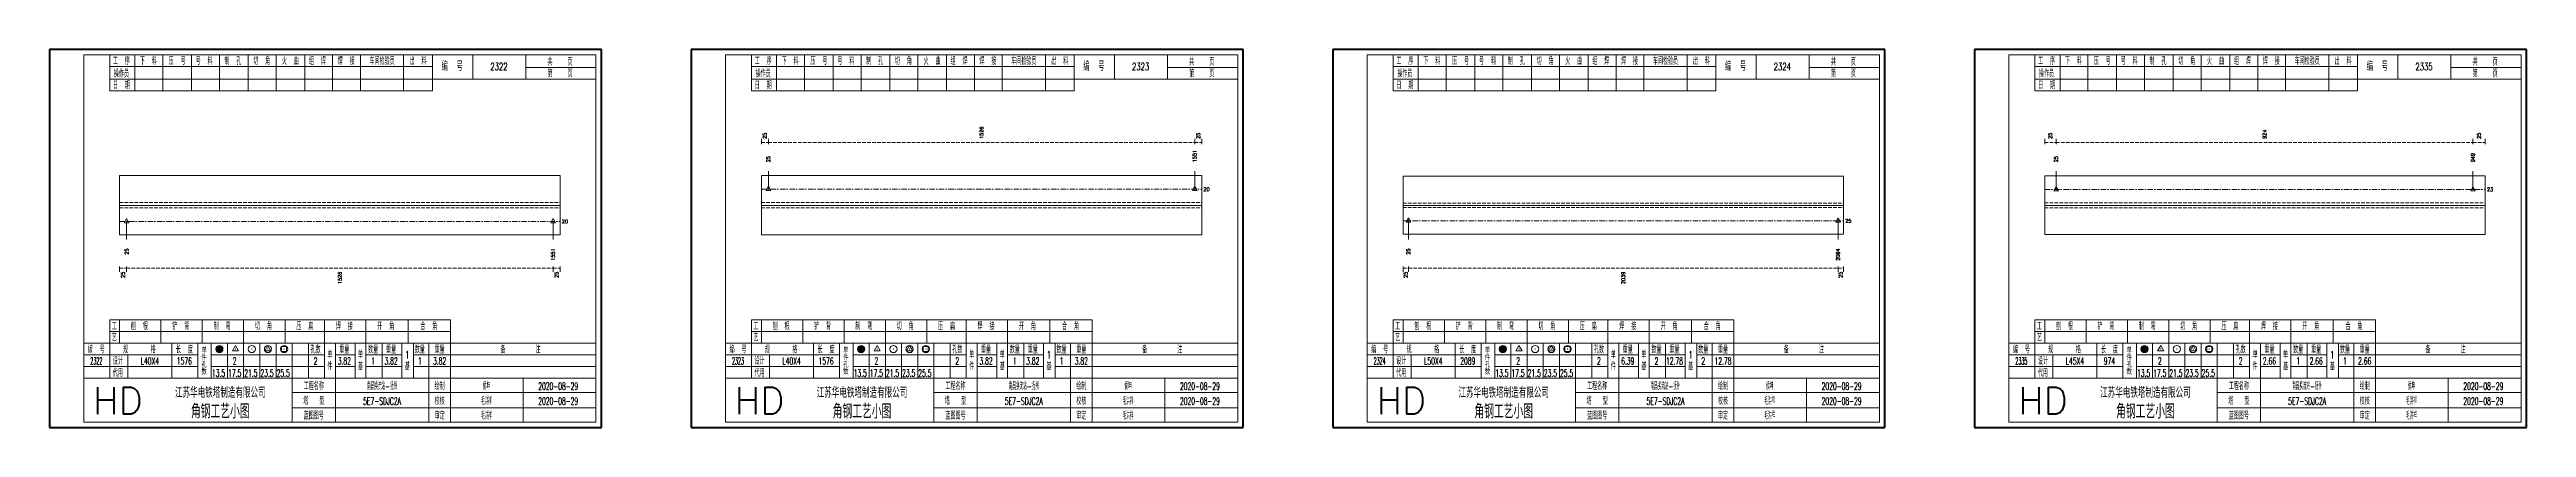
# Model space of a CAD drawing. Extents: x 0 to 5305, y 0 to 1513.
# Drawn here: x 1428 to 2806, y 260 to 471 of the extents above; entities that cross this region are included whole.
import ezdxf
from ezdxf.enums import TextEntityAlignment as Align

# ---------------------------------------------------------------- set-up
doc = ezdxf.new("R2010")
doc.units = 0
doc.header["$MEASUREMENT"] = 0
doc.linetypes.add('一点画线', pattern=[5.2, 3, -1, 0.2, -1])
doc.linetypes.add('虚线', pattern=[2.75, 2, -0.75])
doc.layers.get('0').update_dxf_attribs({"linetype": 'CONTINUOUS', "lineweight": 25})
doc.layers.add('1', color=7, linetype='CONTINUOUS', lineweight=25)
doc.layers.add('4', color=7, linetype='CONTINUOUS', lineweight=25)
doc.styles.get("Standard").update_dxf_attribs({"font": 'simplex.shx', "width": 0.7, "height": 3, "bigfont": 'gbhzfs.shx'})

msp = doc.modelspace()

# ---------------------------------------------------------------- texts
at = {"color": 8, "linetype": 'Continuous', "lineweight": 9}
for s, p in [('1526', (1946.5, 421.2)), ('25', (1825.9, 421.2)), ('25', (2067.1, 421.2)), ('25', (2541.1, 421.2)), ('924', (2660.3, 421.2)), ('25', (2779.6, 421.2))]:
    msp.add_text(s, height=2, rotation=90, dxfattribs=at).set_placement(p, align=Align.MIDDLE_LEFT)
at = {"color": 7, "linetype": 'Continuous', "lineweight": 13}
for s, p in [('1551', (2065.1, 408.2)), ('25', (1827.9, 408.2)), ('25', (2544.3, 408.2)), ('949', (2776.2, 408.2))]:
    msp.add_text(s, height=2, rotation=90, dxfattribs=at).set_placement(p, align=Align.MIDDLE_LEFT)
for s, p in [('20', (2070, 393.2)), ('23', (2784, 393.1)), ('20', (1713, 375.2)), ('25', (2427, 375.6))]:
    msp.add_text(s, height=2, dxfattribs=at).set_placement(p, align=Align.MIDDLE_LEFT)
at = {"color": 8, "linetype": 'Continuous', "lineweight": 9}
for s, p in [('25', (1468.9, 347.2)), ('1526', (1589.5, 347.2)), ('25', (1710.1, 347.2)), ('25', (2182.5, 347.2)), ('2039', (2303.5, 347.2)), ('25', (2424.5, 347.2))]:
    msp.add_text(s, height=2, rotation=90, dxfattribs=at).set_placement(p, align=Align.MIDDLE_RIGHT)
at = {"layer": '1', "color": 7, "linetype": 'Continuous', "lineweight": 13}
for s, p in [('25', (1470.9, 360.2)), ('1551', (1708.1, 360.2)), ('25', (2184, 360.2)), ('2064', (2423, 360.2))]:
    msp.add_text(s, height=2, rotation=90, dxfattribs=at).set_placement(p, align=Align.MIDDLE_RIGHT)
at = {"layer": '4', "color": 1, "linetype": 'Continuous', "lineweight": 13}
for s, height, width, p in [('工  序', 4, 0.7, (1468, 464.5)), ('操作员', 4, 0.7, (1468, 457.5)), ('下  料', 4, 0.7, (1483, 464.5)), ('压  号', 4, 0.7, (1499, 464.5)), ('号  料', 4, 0.7, (1514, 464.5)), ('制  孔', 4, 0.7, (1530, 464.5)), ('切  角', 4, 0.7, (1546, 464.5)), ('火  曲', 4, 0.7, (1562, 464.5)), ('组  焊', 4, 0.7, (1577, 464.5)), ('焊  接', 4, 0.7, (1593, 464.5)), ('车间检验员', 4, 0.7, (1613, 464.5)), ('出  料', 4, 0.7, (1633, 464.5)), ('编  号', 5, 0.7, (1652, 461.5)), ('2322', 4, 0.7, (1678, 461.5)), ('共    页', 4, 0.7, (1712, 464)), ('第    页', 4, 0.7, (1712, 457.5)), ('工  序', 4, 0.7, (1825, 464.5)), ('操作员', 4, 0.7, (1825, 457.5)), ('下  料', 4, 0.7, (1840, 464.5)), ('压  号', 4, 0.7, (1856, 464.5)), ('号  料', 4, 0.7, (1871, 464.5)), ('制  孔', 4, 0.7, (1887, 464.5)), ('切  角', 4, 0.7, (1903, 464.5)), ('火  曲', 4, 0.7, (1919, 464.5)), ('组  焊', 4, 0.7, (1934, 464.5)), ('焊  接', 4, 0.7, (1950, 464.5)), ('车间检验员', 4, 0.7, (1970, 464.5)), ('出  料', 4, 0.7, (1990, 464.5)), ('编  号', 5, 0.7, (2009, 461.5)), ('2323', 4, 0.7, (2035, 461.5)), ('共    页', 4, 0.7, (2069, 464)), ('第    页', 4, 0.7, (2069, 457.5)), ('工  序', 4, 0.7, (2182, 464.5)), ('操作员', 4, 0.7, (2182, 457.5)), ('下  料', 4, 0.7, (2197, 464.5)), ('压  号', 4, 0.7, (2213, 464.5)), ('号  料', 4, 0.7, (2228, 464.5)), ('制  孔', 4, 0.7, (2244, 464.5)), ('切  角', 4, 0.7, (2260, 464.5)), ('火  曲', 4, 0.7, (2276, 464.5)), ('组  焊', 4, 0.7, (2291, 464.5)), ('焊  接', 4, 0.7, (2307, 464.5)), ('车间检验员', 4, 0.7, (2327, 464.5)), ('出  料', 4, 0.7, (2347, 464.5)), ('编  号', 5, 0.7, (2366, 461.5)), ('2324', 4, 0.7, (2392, 461.5)), ('共    页', 4, 0.7, (2426, 464)), ('第    页', 4, 0.7, (2426, 457.5)), ('工  序', 4, 0.7, (2539, 464.5)), ('操作员', 4, 0.7, (2539, 457.5)), ('下  料', 4, 0.7, (2554, 464.5)), ('压  号', 4, 0.7, (2570, 464.5)), ('号  料', 4, 0.7, (2585, 464.5)), ('制  孔', 4, 0.7, (2601, 464.5)), ('切  角', 4, 0.7, (2617, 464.5)), ('火  曲', 4, 0.7, (2633, 464.5)), ('组  焊', 4, 0.7, (2648, 464.5)), ('焊  接', 4, 0.7, (2664, 464.5)), ('车间检验员', 4, 0.7, (2684, 464.5)), ('出  料', 4, 0.7, (2704, 464.5)), ('编  号', 5, 0.7, (2723, 461.5)), ('2335', 4, 0.7, (2749, 461.5)), ('共    页', 4, 0.7, (2783, 464)), ('第    页', 4, 0.7, (2783, 457.5)), ('日  期', 4, 0.7, (1468, 451)), ('日  期', 4, 0.7, (1825, 451)), ('日  期', 4, 0.7, (2182, 451)), ('日  期', 4, 0.7, (2539, 451)), ('工', 4, 0.7, (1464, 316.8)), ('刨  根', 4, 0.7, (1478, 316.8)), ('铲  背', 4, 0.7, (1501, 316.8)), ('制  弯', 4, 0.7, (1524, 316.8)), ('切  角', 4, 0.7, (1547, 316.8)), ('压  扁', 4, 0.7, (1570, 316.8)), ('焊  接', 4, 0.7, (1592, 316.8)), ('开  角', 4, 0.7, (1615, 316.8)), ('合  角', 4, 0.7, (1639, 316.8)), ('工', 4, 0.7, (1821, 316.8)), ('刨  根', 4, 0.7, (1835, 316.8)), ('铲  背', 4, 0.7, (1858, 316.8)), ('制  弯', 4, 0.7, (1881, 316.8)), ('切  角', 4, 0.7, (1904, 316.8)), ('压  扁', 4, 0.7, (1927, 316.8)), ('焊  接', 4, 0.7, (1949, 316.8)), ('开  角', 4, 0.7, (1972, 316.8)), ('合  角', 4, 0.7, (1996, 316.8)), ('工', 4, 0.7, (2178, 316.8)), ('刨  根', 4, 0.7, (2192, 316.8)), ('铲  背', 4, 0.7, (2215, 316.8)), ('制  弯', 4, 0.7, (2238, 316.8)), ('切  角', 4, 0.7, (2261, 316.8)), ('压  扁', 4, 0.7, (2284, 316.8)), ('焊  接', 4, 0.7, (2306, 316.8)), ('开  角', 4, 0.7, (2329, 316.8)), ('合  角', 4, 0.7, (2353, 316.8)), ('工', 4, 0.7, (2535, 316.8)), ('刨  根', 4, 0.7, (2549, 316.8)), ('铲  背', 4, 0.7, (2572, 316.8)), ('制  弯', 4, 0.7, (2595, 316.8)), ('切  角', 4, 0.7, (2618, 316.8)), ('压  扁', 4, 0.7, (2641, 316.8)), ('焊  接', 4, 0.7, (2663, 316.8)), ('开  角', 4, 0.7, (2686, 316.8)), ('合  角', 4, 0.7, (2710, 316.8)), ('编  号', 4, 0.7, (1454, 303.8)), ('艺', 4, 0.7, (1464, 310.5)), ('规      格', 4, 0.7, (1478, 303.8)), ('长  度', 4, 0.7, (1503, 303.8)), ('孔数', 4, 0.7, (1576, 303.8)), ('单', 4, 0.7, (1584, 301)), ('重量', 4, 0.7, (1592, 303.8)), ('单', 4, 0.7, (1601, 301)), ('数量', 4, 0.7, (1608, 303.8)), ('重量', 4, 0.7, (1618, 303.8)), ('数量', 4, 0.7, (1634, 303.8)), ('重量', 4, 0.7, (1645, 303.8)), ('备        注', 4, 0.7, (1690, 303.8)), ('编  号', 4, 0.7, (1811, 303.8)), ('艺', 4, 0.7, (1821, 310.5)), ('规      格', 4, 0.7, (1835, 303.8)), ('长  度', 4, 0.7, (1860, 303.8)), ('孔数', 4, 0.7, (1933, 303.8)), ('单', 4, 0.7, (1941, 301)), ('重量', 4, 0.7, (1949, 303.8)), ('单', 4, 0.7, (1958, 301)), ('数量', 4, 0.7, (1965, 303.8)), ('重量', 4, 0.7, (1975, 303.8)), ('数量', 4, 0.7, (1991, 303.8)), ('重量', 4, 0.7, (2002, 303.8)), ('备        注', 4, 0.7, (2047, 303.8)), ('编  号', 4, 0.7, (2168, 303.8)), ('艺', 4, 0.7, (2178, 310.5)), ('规      格', 4, 0.7, (2192, 303.8)), ('长  度', 4, 0.7, (2217, 303.8)), ('孔数', 4, 0.7, (2290, 303.8)), ('单', 4, 0.7, (2298, 301)), ('重量', 4, 0.7, (2306, 303.8)), ('单', 4, 0.7, (2315, 301)), ('数量', 4, 0.7, (2322, 303.8)), ('重量', 4, 0.7, (2332, 303.8)), ('数量', 4, 0.7, (2348, 303.8)), ('重量', 4, 0.7, (2359, 303.8)), ('备        注', 4, 0.7, (2404, 303.8)), ('编  号', 4, 0.7, (2525, 303.8)), ('艺', 4, 0.7, (2535, 310.5)), ('规      格', 4, 0.7, (2549, 303.8)), ('长  度', 4, 0.7, (2574, 303.8)), ('孔数', 4, 0.7, (2647, 303.8)), ('单', 4, 0.7, (2655, 301)), ('重量', 4, 0.7, (2663, 303.8)), ('单', 4, 0.7, (2672, 301)), ('数量', 4, 0.7, (2679, 303.8)), ('重量', 4, 0.7, (2689, 303.8)), ('数量', 4, 0.7, (2705, 303.8)), ('重量', 4, 0.7, (2716, 303.8)), ('备        注', 4, 0.7, (2761, 303.8)), ('2322', 4, 0.4, (1454, 297.5)), ('代用', 4, 0.7, (1466, 290.8)), ('设计', 4, 0.7, (1466, 297.5)), (' L40X4', 4, 0.5, (1483, 297.5)), ('1576', 4, 0.5, (1503, 297.5)), ('13.5', 4, 0.5, (1522, 290.8)), ('17.5', 4, 0.5, (1531, 290.8)), ('2', 4, 0.5, (1531, 297.5)), ('21.5', 4, 0.5, (1540, 290.8)), ('23.5', 4, 0.5, (1549, 290.8)), ('25.5', 4, 0.5, (1558, 290.8)), ('2', 4, 0.5, (1576, 297.5)), ('件', 4, 0.7, (1584, 294.5)), ('3.82', 4, 0.5, (1592, 297.5)), ('基', 4, 0.7, (1601, 294.5)), ('1', 4, 0.5, (1608, 297.5)), ('3.82', 4, 0.5, (1618, 297.5)), ('基', 4, 0.7, (1627, 294.5)), ('1', 4, 0.5, (1627, 301)), ('1', 4, 0.7, (1634, 297.5)), ('3.82', 4, 0.5, (1645, 297.5)), ('2323', 4, 0.4, (1811, 297.5)), ('代用', 4, 0.7, (1823, 290.8)), ('设计', 4, 0.7, (1823, 297.5)), (' L40X4', 4, 0.5, (1840, 297.5)), ('1576', 4, 0.5, (1860, 297.5)), ('13.5', 4, 0.5, (1879, 290.8)), ('17.5', 4, 0.5, (1888, 290.8)), ('2', 4, 0.5, (1888, 297.5)), ('21.5', 4, 0.5, (1897, 290.8)), ('23.5', 4, 0.5, (1906, 290.8)), ('25.5', 4, 0.5, (1915, 290.8)), ('2', 4, 0.5, (1933, 297.5)), ('件', 4, 0.7, (1941, 294.5)), ('3.82', 4, 0.5, (1949, 297.5)), ('基', 4, 0.7, (1958, 294.5)), ('1', 4, 0.5, (1965, 297.5)), ('3.82', 4, 0.5, (1975, 297.5)), ('基', 4, 0.7, (1984, 294.5)), ('1', 4, 0.5, (1984, 301)), ('1', 4, 0.7, (1991, 297.5)), ('3.82', 4, 0.5, (2002, 297.5)), ('2324', 4, 0.4, (2168, 297.5)), ('代用', 4, 0.7, (2180, 290.8)), ('设计', 4, 0.7, (2180, 297.5)), (' L50X4', 4, 0.5, (2197, 297.5)), ('2089', 4, 0.5, (2217, 297.5)), ('13.5', 4, 0.5, (2236, 290.8)), ('17.5', 4, 0.5, (2245, 290.8)), ('2', 4, 0.5, (2245, 297.5)), ('21.5', 4, 0.5, (2254, 290.8)), ('23.5', 4, 0.5, (2263, 290.8)), ('25.5', 4, 0.5, (2272, 290.8)), ('2', 4, 0.5, (2290, 297.5)), ('件', 4, 0.7, (2298, 294.5)), ('6.39', 4, 0.5, (2306, 297.5)), ('基', 4, 0.7, (2315, 294.5)), ('2', 4, 0.5, (2322, 297.5)), ('12.78', 4, 0.5, (2332, 297.5)), ('基', 4, 0.7, (2341, 294.5)), ('1', 4, 0.5, (2341, 301)), ('2', 4, 0.7, (2348, 297.5)), ('12.78', 4, 0.5, (2359, 297.5)), ('2335', 4, 0.4, (2525, 297.5)), ('代用', 4, 0.7, (2537, 290.8)), ('设计', 4, 0.7, (2537, 297.5)), (' L45X4', 4, 0.5, (2554, 297.5)), ('974', 4, 0.5, (2574, 297.5)), ('13.5', 4, 0.5, (2593, 290.8)), ('17.5', 4, 0.5, (2602, 290.8)), ('2', 4, 0.5, (2602, 297.5)), ('21.5', 4, 0.5, (2611, 290.8)), ('23.5', 4, 0.5, (2620, 290.8)), ('25.5', 4, 0.5, (2629, 290.8)), ('2', 4, 0.5, (2647, 297.5)), ('件', 4, 0.7, (2655, 294.5)), ('2.66', 4, 0.5, (2663, 297.5)), ('基', 4, 0.7, (2672, 294.5)), ('1', 4, 0.5, (2679, 297.5)), ('2.66', 4, 0.5, (2689, 297.5)), ('基', 4, 0.7, (2698, 294.5)), ('1', 4, 0.5, (2698, 301)), ('1', 4, 0.7, (2705, 297.5)), ('2.66', 4, 0.5, (2716, 297.5)), ('江苏华电铁塔制造有限公司', 6, 0.7, (1523, 280)), ('塔   型', 4, 0.7, (1575, 275.2)), ('工程名称', 4, 0.7, (1575, 283.5)), ('5E7-SDJC2A', 4, 0.5, (1613, 275.2)), ('南昌换流站-抚州', 4, 0.5, (1613, 283.5)), ('绘制', 4, 0.7, (1645, 283.5)), ('校核', 4, 0.7, (1645, 275.2)), ('毛洪祥', 4, 0.5, (1671, 275.2)), ('侯坤', 4, 0.5, (1671, 283.5)), ('2020-08-29', 4, 0.5, (1711, 283.5)), ('2020-08-29', 4, 0.5, (1711, 275.2)), ('江苏华电铁塔制造有限公司', 6, 0.7, (1880, 280)), ('塔   型', 4, 0.7, (1932, 275.2)), ('工程名称', 4, 0.7, (1932, 283.5)), ('5E7-SDJC2A', 4, 0.5, (1970, 275.2)), ('南昌换流站-抚州', 4, 0.5, (1970, 283.5)), ('绘制', 4, 0.7, (2002, 283.5)), ('校核', 4, 0.7, (2002, 275.2)), ('毛洪祥', 4, 0.5, (2028, 275.2)), ('侯坤', 4, 0.5, (2028, 283.5)), ('2020-08-29', 4, 0.5, (2068, 283.5)), ('2020-08-29', 4, 0.5, (2068, 275.2)), ('江苏华电铁塔制造有限公司', 6, 0.7, (2237, 280)), ('塔   型', 4, 0.7, (2289, 275.2)), ('工程名称', 4, 0.7, (2289, 283.5)), ('5E7-SDJC2A', 4, 0.5, (2327, 275.2)), ('南昌换流站-抚州', 4, 0.5, (2327, 283.5)), ('绘制', 4, 0.7, (2359, 283.5)), ('校核', 4, 0.7, (2359, 275.2)), ('毛洪祥', 4, 0.5, (2385, 275.2)), ('侯坤', 4, 0.5, (2385, 283.5)), ('2020-08-29', 4, 0.5, (2425, 283.5)), ('2020-08-29', 4, 0.5, (2425, 275.2)), ('江苏华电铁塔制造有限公司', 6, 0.7, (2594, 280)), ('塔   型', 4, 0.7, (2646, 275.2)), ('工程名称', 4, 0.7, (2646, 283.5)), ('5E7-SDJC2A', 4, 0.5, (2684, 275.2)), ('南昌换流站-抚州', 4, 0.5, (2684, 283.5)), ('绘制', 4, 0.7, (2716, 283.5)), ('校核', 4, 0.7, (2716, 275.2)), ('毛洪祥', 4, 0.5, (2742, 275.2)), ('侯坤', 4, 0.5, (2742, 283.5)), ('2020-08-29', 4, 0.5, (2782, 283.5)), ('2020-08-29', 4, 0.5, (2782, 275.2)), ('角钢工艺小图', 8, 0.8, (1523, 269.5)), ('蓝图图号', 4, 0.7, (1575, 267)), ('审定', 4, 0.7, (1645, 267)), ('毛洪祥', 4, 0.5, (1671, 267)), ('角钢工艺小图', 8, 0.8, (1880, 269.5)), ('蓝图图号', 4, 0.7, (1932, 267)), ('审定', 4, 0.7, (2002, 267)), ('毛洪祥', 4, 0.5, (2028, 267)), ('角钢工艺小图', 8, 0.8, (2237, 269.5)), ('蓝图图号', 4, 0.7, (2289, 267)), ('审定', 4, 0.7, (2359, 267)), ('毛洪祥', 4, 0.5, (2385, 267)), ('角钢工艺小图', 8, 0.8, (2594, 269.5)), ('蓝图图号', 4, 0.7, (2646, 267)), ('审定', 4, 0.7, (2716, 267)), ('毛洪祥', 4, 0.5, (2742, 267))]:
    msp.add_text(s, height=height, dxfattribs=dict(at, width=width)).set_placement(p, align=Align.MIDDLE_CENTER)
for s, height, p in [('单', 3, (1514, 303.5)), ('单', 3, (1871, 303.5)), ('单', 3, (2228, 303.5)), ('单', 3, (2585, 303.5)), ('件', 3, (1514, 299.5)), ('孔', 3, (1514, 295.5)), ('数', 3, (1514, 291.5)), ('件', 3, (1871, 299.5)), ('孔', 3, (1871, 295.5)), ('数', 3, (1871, 291.5)), ('件', 3, (2228, 299.5)), ('孔', 3, (2228, 295.5)), ('数', 3, (2228, 291.5)), ('件', 3, (2585, 299.5)), ('孔', 3, (2585, 295.5)), ('数', 3, (2585, 291.5)), ('HD', 15, (1466, 275.5)), ('HD', 15, (1823, 275.5)), ('HD', 15, (2180, 275.5)), ('HD', 15, (2537, 275.5))]:
    msp.add_text(s, height=height, dxfattribs=at).set_placement(p, align=Align.MIDDLE_CENTER)

# ---------------------------------------------------------------- linework, layer by layer
at = {"color": 8, "linetype": 'Continuous', "lineweight": 9}
for p, q in [((1824, 418.2), (1824, 421.2)), ((1827.9, 418.2), (1827.9, 421.2)), ((1827.9, 418.2), (1827.9, 421.2)), ((2065.1, 418.2), (2065.1, 421.2)), ((2065.1, 418.2), (2065.1, 421.2)), ((2069, 418.2), (2069, 421.2)), ((2538, 418.2), (2538, 421.2)), ((2544.3, 418.2), (2544.3, 421.2)), ((2544.3, 418.2), (2544.3, 421.2)), ((2776.2, 418.2), (2776.2, 421.2)), ((2776.2, 418.2), (2776.2, 421.2)), ((2783, 418.2), (2783, 421.2)), ((1467, 350.2), (1467, 347.2)), ((1470.9, 350.2), (1470.9, 347.2)), ((1470.9, 350.2), (1470.9, 347.2)), ((1708.1, 350.2), (1708.1, 347.2)), ((1708.1, 350.2), (1708.1, 347.2)), ((1712, 350.2), (1712, 347.2)), ((2181, 350.2), (2181, 347.2)), ((2184, 350.2), (2184, 347.2)), ((2184, 350.2), (2184, 347.2)), ((2423, 350.2), (2423, 347.2)), ((2423, 350.2), (2423, 347.2)), ((2426, 350.2), (2426, 347.2))]:
    msp.add_line(p, q, dxfattribs=at)
at = {"color": 8, "linetype": '虚线', "lineweight": 9}
for p, q in [((1824, 419.2), (1827.9, 419.2)), ((1827.9, 419.2), (2065.1, 419.2)), ((2065.1, 419.2), (2069, 419.2)), ((2538, 419.2), (2544.3, 419.2)), ((2544.3, 419.2), (2776.2, 419.2)), ((2776.2, 419.2), (2783, 419.2)), ((1467, 349.2), (1470.9, 349.2)), ((1470.9, 349.2), (1708.1, 349.2)), ((1708.1, 349.2), (1712, 349.2)), ((2181, 349.2), (2184, 349.2)), ((2184, 349.2), (2423, 349.2)), ((2423, 349.2), (2426, 349.2))]:
    msp.add_line(p, q, dxfattribs=at)
at = {"color": 7, "linetype": 'Continuous', "lineweight": 18}
for p, q in [((1467, 400.8), (1467, 367.8)), ((1467, 400.8), (1712, 400.8)), ((1712, 400.8), (1712, 367.8)), ((1824, 400.8), (1824, 367.8)), ((1824, 400.8), (2069, 400.8)), ((2069, 400.8), (2069, 367.8)), ((2181, 400.4), (2181, 368.1)), ((2181, 400.4), (2426, 400.4)), ((2426, 400.4), (2426, 368.1)), ((2538, 400.6), (2538, 367.9)), ((2538, 400.6), (2783, 400.6)), ((2783, 400.6), (2783, 367.9)), ((1467, 384.2), (1712, 384.2)), ((1824, 384.2), (2069, 384.2)), ((2181, 384.2), (2426, 384.2)), ((2538, 384.2), (2783, 384.2))]:
    msp.add_line(p, q, dxfattribs=at)
at = {"color": 7, "linetype": 'Continuous', "lineweight": 13}
for p, q in [((1827.9, 393.2), (1827.9, 403.2)), ((2065.1, 393.2), (2065.1, 403.2)), ((2544.3, 393.1), (2544.3, 403.2)), ((2776.2, 393.1), (2776.2, 403.2)), ((1827.9, 394.8), (1826.6, 392.5)), ((1826.6, 392.5), (1829.2, 392.5)), ((1827.7, 393.1), (1828, 393.4)), ((1828, 393.1), (1827.7, 393.4)), ((1829.2, 392.5), (1827.9, 394.8)), ((2065.1, 394.8), (2063.8, 392.5)), ((2063.8, 392.5), (2066.4, 392.5)), ((2065, 393.1), (2065.3, 393.4)), ((2065.3, 393.1), (2065, 393.4)), ((2066.4, 392.5), (2065.1, 394.8)), ((2544.3, 394.6), (2543, 392.3)), ((2543, 392.3), (2545.6, 392.3)), ((2544.1, 392.9), (2544.4, 393.2)), ((2544.4, 392.9), (2544.1, 393.2)), ((2545.6, 392.3), (2544.3, 394.6)), ((2776.2, 394.6), (2775, 392.3)), ((2775, 392.3), (2777.5, 392.3)), ((2776.1, 392.9), (2776.4, 393.2)), ((2776.4, 392.9), (2776.1, 393.2)), ((2777.5, 392.3), (2776.2, 394.6)), ((1470.9, 375.2), (1470.9, 365.2)), ((1708.1, 375.2), (1708.1, 365.2)), ((2184, 375.6), (2184, 365.2)), ((2423, 375.6), (2423, 365.2))]:
    msp.add_line(p, q, dxfattribs=at)
at = {"color": 3, "linetype": '一点画线', "lineweight": 13}
for p, q in [((1824, 393.2), (2069, 393.2)), ((2538, 393.1), (2783, 393.1)), ((1467, 375.2), (1712, 375.2)), ((2181, 375.6), (2426, 375.6))]:
    msp.add_line(p, q, dxfattribs=at)
at = {"color": 1, "linetype": '虚线', "lineweight": 18}
for p, q in [((1467, 385.8), (1712, 385.8)), ((1467, 382.8), (1712, 382.8)), ((1824, 385.8), (2069, 385.8)), ((1824, 382.8), (2069, 382.8)), ((2181, 385.4), (2426, 385.4)), ((2181, 383.1), (2426, 383.1)), ((2538, 385.6), (2783, 385.6)), ((2538, 382.9), (2783, 382.9))]:
    msp.add_line(p, q, dxfattribs=at)
at = {"layer": '1', "color": 7, "linetype": 'Continuous', "lineweight": 13}
for p, q in [((1470.9, 376.8), (1469.6, 374.5)), ((1469.6, 374.5), (1472.2, 374.5)), ((1470.7, 375.1), (1471, 375.4)), ((1471, 375.1), (1470.7, 375.4)), ((1472.2, 374.5), (1470.9, 376.8)), ((1708.1, 376.8), (1706.8, 374.5)), ((1706.8, 374.5), (1709.4, 374.5)), ((1708, 375.1), (1708.3, 375.4)), ((1708.3, 375.1), (1708, 375.4)), ((1709.4, 374.5), (1708.1, 376.8)), ((2184, 377.1), (2182.7, 374.8)), ((2182.7, 374.8), (2185.3, 374.8)), ((2183.8, 375.4), (2184.2, 375.7)), ((2184.2, 375.4), (2183.8, 375.7)), ((2185.3, 374.8), (2184, 377.1)), ((2423, 377.1), (2421.7, 374.8)), ((2421.7, 374.8), (2424.3, 374.8)), ((2422.8, 375.4), (2423.2, 375.7)), ((2423.2, 375.4), (2422.8, 375.7)), ((2424.3, 374.8), (2423, 377.1))]:
    msp.add_line(p, q, dxfattribs=at)
at = {"layer": '1', "color": 7, "linetype": 'Continuous', "lineweight": 18}
for p, q in [((1467, 367.8), (1712, 367.8)), ((1824, 367.8), (2069, 367.8)), ((2181, 368.1), (2426, 368.1)), ((2538, 367.9), (2783, 367.9))]:
    msp.add_line(p, q, dxfattribs=at)
at = {"layer": '4', "color": 1, "linetype": 'Continuous', "lineweight": 50}
for p, q in [((1735, 471), (1428, 471)), ((1428, 471), (1428, 260.5)), ((1735, 260.5), (1735, 471)), ((2092, 471), (1785, 471)), ((1785, 471), (1785, 260.5)), ((2092, 260.5), (2092, 471)), ((2449, 471), (2142, 471)), ((2142, 471), (2142, 260.5)), ((2449, 260.5), (2449, 471)), ((2806, 471), (2499, 471)), ((2499, 471), (2499, 260.5)), ((2806, 260.5), (2806, 471)), ((1428, 260.5), (1735, 260.5)), ((1785, 260.5), (2092, 260.5)), ((2142, 260.5), (2449, 260.5)), ((2499, 260.5), (2806, 260.5))]:
    msp.add_line(p, q, dxfattribs=at)
at = {"layer": '4', "color": 1, "linetype": 'Continuous', "lineweight": 18}
for p, q in [((1732, 468), (1447, 468)), ((1447, 468), (1447, 263.5)), ((1461.5, 468), (1461.5, 448)), ((1461.5, 461.5), (1641, 461.5)), ((1475.5, 468), (1475.5, 448)), ((1491, 468), (1491, 448)), ((1507, 468), (1507, 448)), ((1522.5, 468), (1522.5, 448)), ((1538.5, 468), (1538.5, 448)), ((1554, 468), (1554, 448)), ((1570, 468), (1570, 448)), ((1585.5, 468), (1585.5, 448)), ((1601, 468), (1601, 448)), ((1625, 468), (1625, 448)), ((1641, 468), (1641, 448)), ((1663.5, 468), (1663.5, 454.5)), ((1693, 468), (1693, 454.5)), ((1693, 461), (1732, 461)), ((1732, 263.5), (1732, 468)), ((2089, 468), (1804, 468)), ((1804, 468), (1804, 263.5)), ((1818.5, 468), (1818.5, 448)), ((1818.5, 461.5), (1998, 461.5)), ((1832.5, 468), (1832.5, 448)), ((1848, 468), (1848, 448)), ((1864, 468), (1864, 448)), ((1879.5, 468), (1879.5, 448)), ((1895.5, 468), (1895.5, 448)), ((1911, 468), (1911, 448)), ((1927, 468), (1927, 448)), ((1942.5, 468), (1942.5, 448)), ((1958, 468), (1958, 448)), ((1982, 468), (1982, 448)), ((1998, 468), (1998, 448)), ((2020.5, 468), (2020.5, 454.5)), ((2050, 468), (2050, 454.5)), ((2050, 461), (2089, 461)), ((2089, 263.5), (2089, 468)), ((2446, 468), (2161, 468)), ((2161, 468), (2161, 263.5)), ((2175.5, 468), (2175.5, 448)), ((2175.5, 461.5), (2355, 461.5)), ((2189.5, 468), (2189.5, 448)), ((2205, 468), (2205, 448)), ((2221, 468), (2221, 448)), ((2236.5, 468), (2236.5, 448)), ((2252.5, 468), (2252.5, 448)), ((2268, 468), (2268, 448)), ((2284, 468), (2284, 448)), ((2299.5, 468), (2299.5, 448)), ((2315, 468), (2315, 448)), ((2339, 468), (2339, 448)), ((2355, 468), (2355, 448)), ((2377.5, 468), (2377.5, 454.5)), ((2407, 468), (2407, 454.5)), ((2407, 461), (2446, 461)), ((2446, 263.5), (2446, 468)), ((2803, 468), (2518, 468)), ((2518, 468), (2518, 263.5)), ((2532.5, 468), (2532.5, 448)), ((2532.5, 461.5), (2712, 461.5)), ((2546.5, 468), (2546.5, 448)), ((2562, 468), (2562, 448)), ((2578, 468), (2578, 448)), ((2593.5, 468), (2593.5, 448)), ((2609.5, 468), (2609.5, 448)), ((2625, 468), (2625, 448)), ((2641, 468), (2641, 448)), ((2656.5, 468), (2656.5, 448)), ((2672, 468), (2672, 448)), ((2696, 468), (2696, 448)), ((2712, 468), (2712, 448)), ((2734.5, 468), (2734.5, 454.5)), ((2764, 468), (2764, 454.5)), ((2764, 461), (2803, 461)), ((2803, 263.5), (2803, 468)), ((1461.5, 454.5), (1732, 454.5)), ((1461.5, 448), (1641, 448)), ((1818.5, 454.5), (2089, 454.5)), ((1818.5, 448), (1998, 448)), ((2175.5, 454.5), (2446, 454.5)), ((2175.5, 448), (2355, 448)), ((2532.5, 454.5), (2803, 454.5)), ((2532.5, 448), (2712, 448)), ((1461.5, 320.5), (1651, 320.5)), ((1461.5, 320.5), (1461.5, 307.5)), ((1467, 320.5), (1467, 307.5)), ((1490, 320.5), (1490, 307.5)), ((1513, 320.5), (1513, 307.5)), ((1536, 320.5), (1536, 307.5)), ((1559, 320.5), (1559, 307.5)), ((1581, 320.5), (1581, 307.5)), ((1604, 320.5), (1604, 307.5)), ((1627.5, 320.5), (1627.5, 307.5)), ((1651, 320.5), (1651, 307.5)), ((1818.5, 320.5), (2008, 320.5)), ((1818.5, 320.5), (1818.5, 307.5)), ((1824, 320.5), (1824, 307.5)), ((1847, 320.5), (1847, 307.5)), ((1870, 320.5), (1870, 307.5)), ((1893, 320.5), (1893, 307.5)), ((1916, 320.5), (1916, 307.5)), ((1938, 320.5), (1938, 307.5)), ((1961, 320.5), (1961, 307.5)), ((1984.5, 320.5), (1984.5, 307.5)), ((2008, 320.5), (2008, 307.5)), ((2175.5, 320.5), (2365, 320.5)), ((2175.5, 320.5), (2175.5, 307.5)), ((2181, 320.5), (2181, 307.5)), ((2204, 320.5), (2204, 307.5)), ((2227, 320.5), (2227, 307.5)), ((2250, 320.5), (2250, 307.5)), ((2273, 320.5), (2273, 307.5)), ((2295, 320.5), (2295, 307.5)), ((2318, 320.5), (2318, 307.5)), ((2341.5, 320.5), (2341.5, 307.5)), ((2365, 320.5), (2365, 307.5)), ((2532.5, 320.5), (2722, 320.5)), ((2532.5, 320.5), (2532.5, 307.5)), ((2538, 320.5), (2538, 307.5)), ((2561, 320.5), (2561, 307.5)), ((2584, 320.5), (2584, 307.5)), ((2607, 320.5), (2607, 307.5)), ((2630, 320.5), (2630, 307.5)), ((2652, 320.5), (2652, 307.5)), ((2675, 320.5), (2675, 307.5)), ((2698.5, 320.5), (2698.5, 307.5)), ((2722, 320.5), (2722, 307.5)), ((1447, 307.5), (1732, 307.5)), ((1461.5, 314), (1651, 314)), ((1461.5, 307.5), (1461.5, 288)), ((1496, 307.5), (1496, 288)), ((1510.5, 307.5), (1510.5, 288)), ((1518, 307.5), (1518, 288)), ((1527, 307.5), (1527, 288)), ((1536, 307.5), (1536, 288)), ((1545, 307.5), (1545, 288)), ((1554, 307.5), (1554, 288)), ((1563, 307.5), (1563, 288)), ((1572, 307.5), (1572, 288)), ((1581, 307.5), (1581, 288)), ((1587, 307.5), (1587, 288)), ((1598, 307.5), (1598, 288)), ((1604, 307.5), (1604, 288)), ((1613, 307.5), (1613, 288)), ((1624, 307.5), (1624, 288)), ((1630.5, 307.5), (1630.5, 288)), ((1639, 307.5), (1639, 288)), ((1651, 307.5), (1651, 288)), ((1804, 307.5), (2089, 307.5)), ((1818.5, 314), (2008, 314)), ((1818.5, 307.5), (1818.5, 288)), ((1853, 307.5), (1853, 288)), ((1867.5, 307.5), (1867.5, 288)), ((1875, 307.5), (1875, 288)), ((1884, 307.5), (1884, 288)), ((1893, 307.5), (1893, 288)), ((1902, 307.5), (1902, 288)), ((1911, 307.5), (1911, 288)), ((1920, 307.5), (1920, 288)), ((1929, 307.5), (1929, 288)), ((1938, 307.5), (1938, 288)), ((1944, 307.5), (1944, 288)), ((1955, 307.5), (1955, 288)), ((1961, 307.5), (1961, 288)), ((1970, 307.5), (1970, 288)), ((1981, 307.5), (1981, 288)), ((1987.5, 307.5), (1987.5, 288)), ((1996, 307.5), (1996, 288)), ((2008, 307.5), (2008, 288)), ((2161, 307.5), (2446, 307.5)), ((2175.5, 314), (2365, 314)), ((2175.5, 307.5), (2175.5, 288)), ((2210, 307.5), (2210, 288)), ((2224.5, 307.5), (2224.5, 288)), ((2232, 307.5), (2232, 288)), ((2241, 307.5), (2241, 288)), ((2250, 307.5), (2250, 288)), ((2259, 307.5), (2259, 288)), ((2268, 307.5), (2268, 288)), ((2277, 307.5), (2277, 288)), ((2286, 307.5), (2286, 288)), ((2295, 307.5), (2295, 288)), ((2301, 307.5), (2301, 288)), ((2312, 307.5), (2312, 288)), ((2318, 307.5), (2318, 288)), ((2327, 307.5), (2327, 288)), ((2338, 307.5), (2338, 288)), ((2344.5, 307.5), (2344.5, 288)), ((2353, 307.5), (2353, 288)), ((2365, 307.5), (2365, 288)), ((2518, 307.5), (2803, 307.5)), ((2532.5, 314), (2722, 314)), ((2532.5, 307.5), (2532.5, 288)), ((2567, 307.5), (2567, 288)), ((2581.5, 307.5), (2581.5, 288)), ((2589, 307.5), (2589, 288)), ((2598, 307.5), (2598, 288)), ((2607, 307.5), (2607, 288)), ((2616, 307.5), (2616, 288)), ((2625, 307.5), (2625, 288)), ((2634, 307.5), (2634, 288)), ((2643, 307.5), (2643, 288)), ((2652, 307.5), (2652, 288)), ((2658, 307.5), (2658, 288)), ((2669, 307.5), (2669, 288)), ((2675, 307.5), (2675, 288)), ((2684, 307.5), (2684, 288)), ((2695, 307.5), (2695, 288)), ((2701.5, 307.5), (2701.5, 288)), ((2710, 307.5), (2710, 288)), ((2722, 307.5), (2722, 288)), ((1447, 301), (1510.5, 301)), ((1447, 294.5), (1510.5, 294.5)), ((1471.5, 301), (1471.5, 288)), ((1518, 301), (1581, 301)), ((1518, 294.5), (1581, 294.5)), ((1587, 301), (1598, 301)), ((1587, 294.5), (1598, 294.5)), ((1604, 301), (1624, 301)), ((1604, 294.5), (1624, 294.5)), ((1630.5, 301), (1732, 301)), ((1630.5, 294.5), (1732, 294.5)), ((1804, 301), (1867.5, 301)), ((1804, 294.5), (1867.5, 294.5)), ((1828.5, 301), (1828.5, 288)), ((1875, 301), (1938, 301)), ((1875, 294.5), (1938, 294.5)), ((1944, 301), (1955, 301)), ((1944, 294.5), (1955, 294.5)), ((1961, 301), (1981, 301)), ((1961, 294.5), (1981, 294.5)), ((1987.5, 301), (2089, 301)), ((1987.5, 294.5), (2089, 294.5)), ((2161, 301), (2224.5, 301)), ((2161, 294.5), (2224.5, 294.5)), ((2185.5, 301), (2185.5, 288)), ((2232, 301), (2295, 301)), ((2232, 294.5), (2295, 294.5)), ((2301, 301), (2312, 301)), ((2301, 294.5), (2312, 294.5)), ((2318, 301), (2338, 301)), ((2318, 294.5), (2338, 294.5)), ((2344.5, 301), (2446, 301)), ((2344.5, 294.5), (2446, 294.5)), ((2518, 301), (2581.5, 301)), ((2518, 294.5), (2581.5, 294.5)), ((2542.5, 301), (2542.5, 288)), ((2589, 301), (2652, 301)), ((2589, 294.5), (2652, 294.5)), ((2658, 301), (2669, 301)), ((2658, 294.5), (2669, 294.5)), ((2675, 301), (2695, 301)), ((2675, 294.5), (2695, 294.5)), ((2701.5, 301), (2803, 301)), ((2701.5, 294.5), (2803, 294.5)), ((1447, 288), (1732, 288)), ((1563, 288), (1563, 263.5)), ((1563, 280), (1732, 280)), ((1587, 288), (1587, 263.5)), ((1639, 288), (1639, 263.5)), ((1651, 288), (1651, 263.5)), ((1691.5, 288), (1691.5, 263.5)), ((1804, 288), (2089, 288)), ((1920, 288), (1920, 263.5)), ((1920, 280), (2089, 280)), ((1944, 288), (1944, 263.5)), ((1996, 288), (1996, 263.5)), ((2008, 288), (2008, 263.5)), ((2048.5, 288), (2048.5, 263.5)), ((2161, 288), (2446, 288)), ((2277, 288), (2277, 263.5)), ((2277, 280), (2446, 280)), ((2301, 288), (2301, 263.5)), ((2353, 288), (2353, 263.5)), ((2365, 288), (2365, 263.5)), ((2405.5, 288), (2405.5, 263.5)), ((2518, 288), (2803, 288)), ((2634, 288), (2634, 263.5)), ((2634, 280), (2803, 280)), ((2658, 288), (2658, 263.5)), ((2710, 288), (2710, 263.5)), ((2722, 288), (2722, 263.5)), ((2762.5, 288), (2762.5, 263.5)), ((1447, 263.5), (1732, 263.5)), ((1563, 271.5), (1732, 271.5)), ((1804, 263.5), (2089, 263.5)), ((1920, 271.5), (2089, 271.5)), ((2161, 263.5), (2446, 263.5)), ((2277, 271.5), (2446, 271.5)), ((2518, 263.5), (2803, 263.5)), ((2634, 271.5), (2803, 271.5))]:
    msp.add_line(p, q, dxfattribs=at)
at = {"layer": '4', "color": 7, "linetype": 'Continuous', "lineweight": 13}
for p, q in [((1531.5, 306.2), (1529.8, 303.2)), ((1529.8, 303.2), (1533.2, 303.2)), ((1531.3, 304.1), (1531.7, 304.4)), ((1531.7, 304.1), (1531.3, 304.4)), ((1533.2, 303.2), (1531.5, 306.2)), ((1540.3, 304.1), (1540.7, 304.4)), ((1540.7, 304.1), (1540.3, 304.4)), ((1549.5, 306.2), (1547.8, 303.2)), ((1547.8, 303.2), (1551.2, 303.2)), ((1549.3, 304.1), (1549.7, 304.4)), ((1549.7, 304.1), (1549.3, 304.4)), ((1551.2, 303.2), (1549.5, 306.2)), ((1557.1, 302.8), (1557.1, 305.7)), ((1557.1, 305.7), (1559.9, 305.7)), ((1558.3, 304.1), (1558.7, 304.4)), ((1558.7, 304.1), (1558.3, 304.4)), ((1559.9, 305.7), (1559.9, 302.8)), ((1888.5, 306.2), (1886.8, 303.2)), ((1886.8, 303.2), (1890.2, 303.2)), ((1888.3, 304.1), (1888.7, 304.4)), ((1888.7, 304.1), (1888.3, 304.4)), ((1890.2, 303.2), (1888.5, 306.2)), ((1897.3, 304.1), (1897.7, 304.4)), ((1897.7, 304.1), (1897.3, 304.4)), ((1906.5, 306.2), (1904.8, 303.2)), ((1904.8, 303.2), (1908.2, 303.2)), ((1906.3, 304.1), (1906.7, 304.4)), ((1906.7, 304.1), (1906.3, 304.4)), ((1908.2, 303.2), (1906.5, 306.2)), ((1914.1, 302.8), (1914.1, 305.7)), ((1914.1, 305.7), (1916.9, 305.7)), ((1915.3, 304.1), (1915.7, 304.4)), ((1915.7, 304.1), (1915.3, 304.4)), ((1916.9, 305.7), (1916.9, 302.8)), ((2245.5, 306.2), (2243.8, 303.2)), ((2243.8, 303.2), (2247.2, 303.2)), ((2245.3, 304.1), (2245.7, 304.4)), ((2245.7, 304.1), (2245.3, 304.4)), ((2247.2, 303.2), (2245.5, 306.2)), ((2254.3, 304.1), (2254.7, 304.4)), ((2254.7, 304.1), (2254.3, 304.4)), ((2263.5, 306.2), (2261.8, 303.2)), ((2261.8, 303.2), (2265.2, 303.2)), ((2263.3, 304.1), (2263.7, 304.4)), ((2263.7, 304.1), (2263.3, 304.4)), ((2265.2, 303.2), (2263.5, 306.2)), ((2271.1, 302.8), (2271.1, 305.7)), ((2271.1, 305.7), (2273.9, 305.7)), ((2272.3, 304.1), (2272.7, 304.4)), ((2272.7, 304.1), (2272.3, 304.4)), ((2273.9, 305.7), (2273.9, 302.8)), ((2602.5, 306.2), (2600.8, 303.2)), ((2600.8, 303.2), (2604.2, 303.2)), ((2602.3, 304.1), (2602.7, 304.4)), ((2602.7, 304.1), (2602.3, 304.4)), ((2604.2, 303.2), (2602.5, 306.2)), ((2611.3, 304.1), (2611.7, 304.4)), ((2611.7, 304.1), (2611.3, 304.4)), ((2620.5, 306.2), (2618.8, 303.2)), ((2618.8, 303.2), (2622.2, 303.2)), ((2620.3, 304.1), (2620.7, 304.4)), ((2620.7, 304.1), (2620.3, 304.4)), ((2622.2, 303.2), (2620.5, 306.2)), ((2628.1, 302.8), (2628.1, 305.7)), ((2628.1, 305.7), (2630.9, 305.7)), ((2629.3, 304.1), (2629.7, 304.4)), ((2629.7, 304.1), (2629.3, 304.4)), ((2630.9, 305.7), (2630.9, 302.8)), ((1559.9, 302.8), (1557.1, 302.8)), ((1916.9, 302.8), (1914.1, 302.8)), ((2273.9, 302.8), (2271.1, 302.8)), ((2630.9, 302.8), (2628.1, 302.8))]:
    msp.add_line(p, q, dxfattribs=at)
for centre, radius in [((1522.5, 304.2), 2), ((1522.5, 304.2), 1.8), ((1522.5, 304.2), 1.6), ((1522.5, 304.2), 1.4), ((1522.5, 304.2), 1.2), ((1522.5, 304.2), 1), ((1522.5, 304.2), 0.8), ((1522.5, 304.2), 0.6), ((1522.5, 304.2), 0.4), ((1522.5, 304.2), 0.2), ((1540.5, 304.2), 2), ((1549.5, 304.2), 2), ((1558.5, 304.2), 2), ((1879.5, 304.2), 2), ((1879.5, 304.2), 1.8), ((1879.5, 304.2), 1.6), ((1879.5, 304.2), 1.4), ((1879.5, 304.2), 1.2), ((1879.5, 304.2), 1), ((1879.5, 304.2), 0.8), ((1879.5, 304.2), 0.6), ((1879.5, 304.2), 0.4), ((1879.5, 304.2), 0.2), ((1897.5, 304.2), 2), ((1906.5, 304.2), 2), ((1915.5, 304.2), 2), ((2236.5, 304.2), 2), ((2236.5, 304.2), 1.8), ((2236.5, 304.2), 1.6), ((2236.5, 304.2), 1.4), ((2236.5, 304.2), 1.2), ((2236.5, 304.2), 1), ((2236.5, 304.2), 0.8), ((2236.5, 304.2), 0.6), ((2236.5, 304.2), 0.4), ((2236.5, 304.2), 0.2), ((2254.5, 304.2), 2), ((2263.5, 304.2), 2), ((2272.5, 304.2), 2), ((2593.5, 304.2), 2), ((2593.5, 304.2), 1.8), ((2593.5, 304.2), 1.6), ((2593.5, 304.2), 1.4), ((2593.5, 304.2), 1.2), ((2593.5, 304.2), 1), ((2593.5, 304.2), 0.8), ((2593.5, 304.2), 0.6), ((2593.5, 304.2), 0.4), ((2593.5, 304.2), 0.2), ((2611.5, 304.2), 2), ((2620.5, 304.2), 2), ((2629.5, 304.2), 2)]:
    msp.add_circle(centre, radius, dxfattribs=at)

msp.set_redraw_order([(e.dxf.handle, doc.entitydb.next_handle()) for e in msp.query("TEXT MTEXT ATTDEF DIMENSION ARC_DIMENSION")])  # texts and dimensions are drawn at this point

doc.saveas('drawing.dxf')
